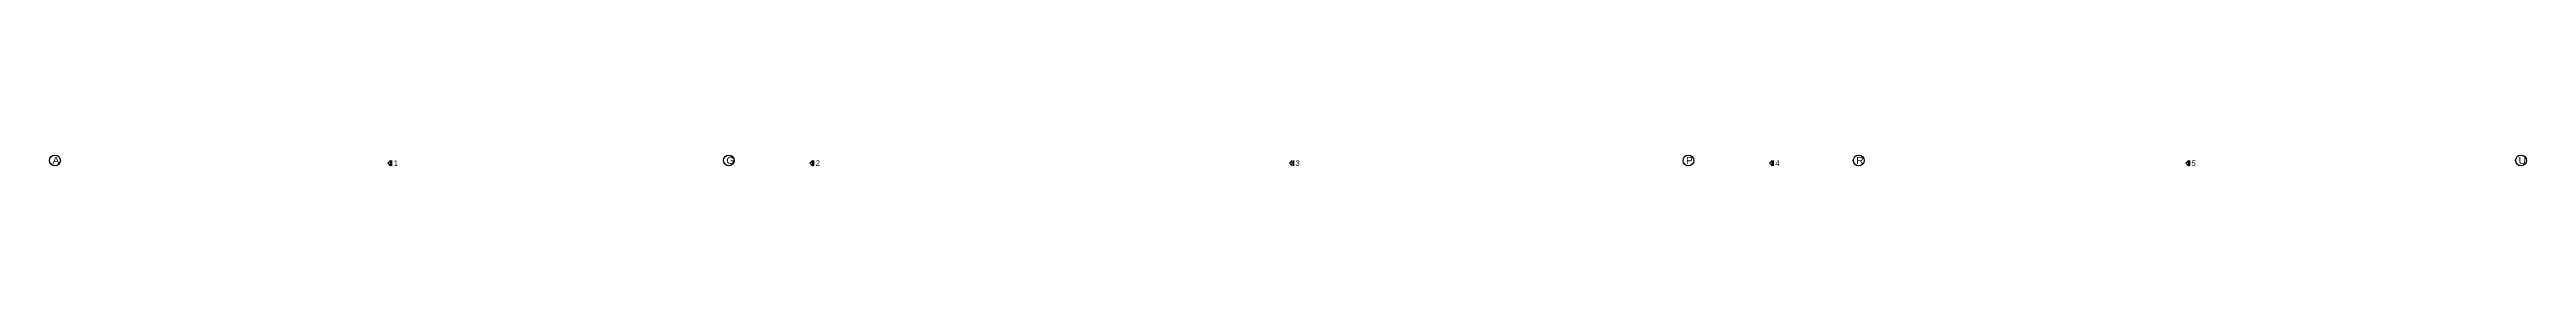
# Model space of a CAD drawing. Extents: x 0 to 98, y 3 to 248.
# Drawn here: x 0.93 to 35.26, y 143.89 to 144.04 of the extents above; entities that cross this region are included whole.
import ezdxf

# ---------------------------------------------------------------- set-up
doc = ezdxf.new("R2010")
doc.units = 0
for name, color, linetype in [('Axisline', 1, 'CONTINUOUS'), ('Axisline_Name', 2, 'CONTINUOUS'), ('SectionLine', 4, 'CONTINUOUS')]:
    doc.layers.add(name, color=color, linetype=linetype)
doc.styles.add('STRUDS_Arial', font='ARIAL.TTF', dxfattribs={"height": 0.04})

msp = doc.modelspace()

# ---------------------------------------------------------------- texts
at = {"layer": 'Axisline_Name', "style": 'STRUDS_Arial'}
for s, p in [('A', (0.967, 143.918)), ('G', (10.307, 143.918)), ('P', (23.607, 143.918)), ('R', (25.967, 143.918)), ('U', (35.147, 143.918))]:
    msp.add_text(s, height=0.1, dxfattribs=at).set_placement(p)
at = {"layer": 'SectionLine', "style": 'STRUDS_Arial'}
for s, p in [('1', (5.694, 143.893)), ('2', (11.544, 143.893)), ('3', (18.194, 143.893)), ('4', (24.844, 143.893)), ('5', (30.614, 143.893))]:
    msp.add_text(s, height=0.075, dxfattribs=at).set_placement(p)

# ---------------------------------------------------------------- linework, layer by layer
at = {"layer": 'Axisline'}
for centre in [(1, 143.968), (10.34, 143.968), (23.64, 143.968), (26, 143.968), (35.18, 143.968)]:
    msp.add_circle(centre, 0.075, dxfattribs=at)
at = {"layer": 'SectionLine'}
for p, q in [((5.65, 143.968), (5.6125, 143.93)), ((5.65, 143.893), (5.6125, 143.93)), ((5.65, 143.893), (5.65, 143.968)), ((5.67, 143.893), (5.67, 143.968)), ((11.5, 143.968), (11.4625, 143.93)), ((11.5, 143.893), (11.4625, 143.93)), ((11.5, 143.893), (11.5, 143.968)), ((11.52, 143.893), (11.52, 143.968)), ((18.15, 143.968), (18.1125, 143.93)), ((18.15, 143.893), (18.1125, 143.93)), ((18.15, 143.893), (18.15, 143.968)), ((18.17, 143.893), (18.17, 143.968)), ((24.8, 143.968), (24.7625, 143.93)), ((24.8, 143.893), (24.7625, 143.93)), ((24.8, 143.893), (24.8, 143.968)), ((24.82, 143.893), (24.82, 143.968)), ((30.57, 143.968), (30.5325, 143.93)), ((30.57, 143.893), (30.5325, 143.93)), ((30.57, 143.893), (30.57, 143.968)), ((30.59, 143.893), (30.59, 143.968))]:
    msp.add_line(p, q, dxfattribs=at)

msp.set_redraw_order([(e.dxf.handle, doc.entitydb.next_handle()) for e in msp.query("TEXT MTEXT ATTDEF DIMENSION ARC_DIMENSION")])  # texts and dimensions are drawn at this point

doc.saveas('drawing.dxf')
